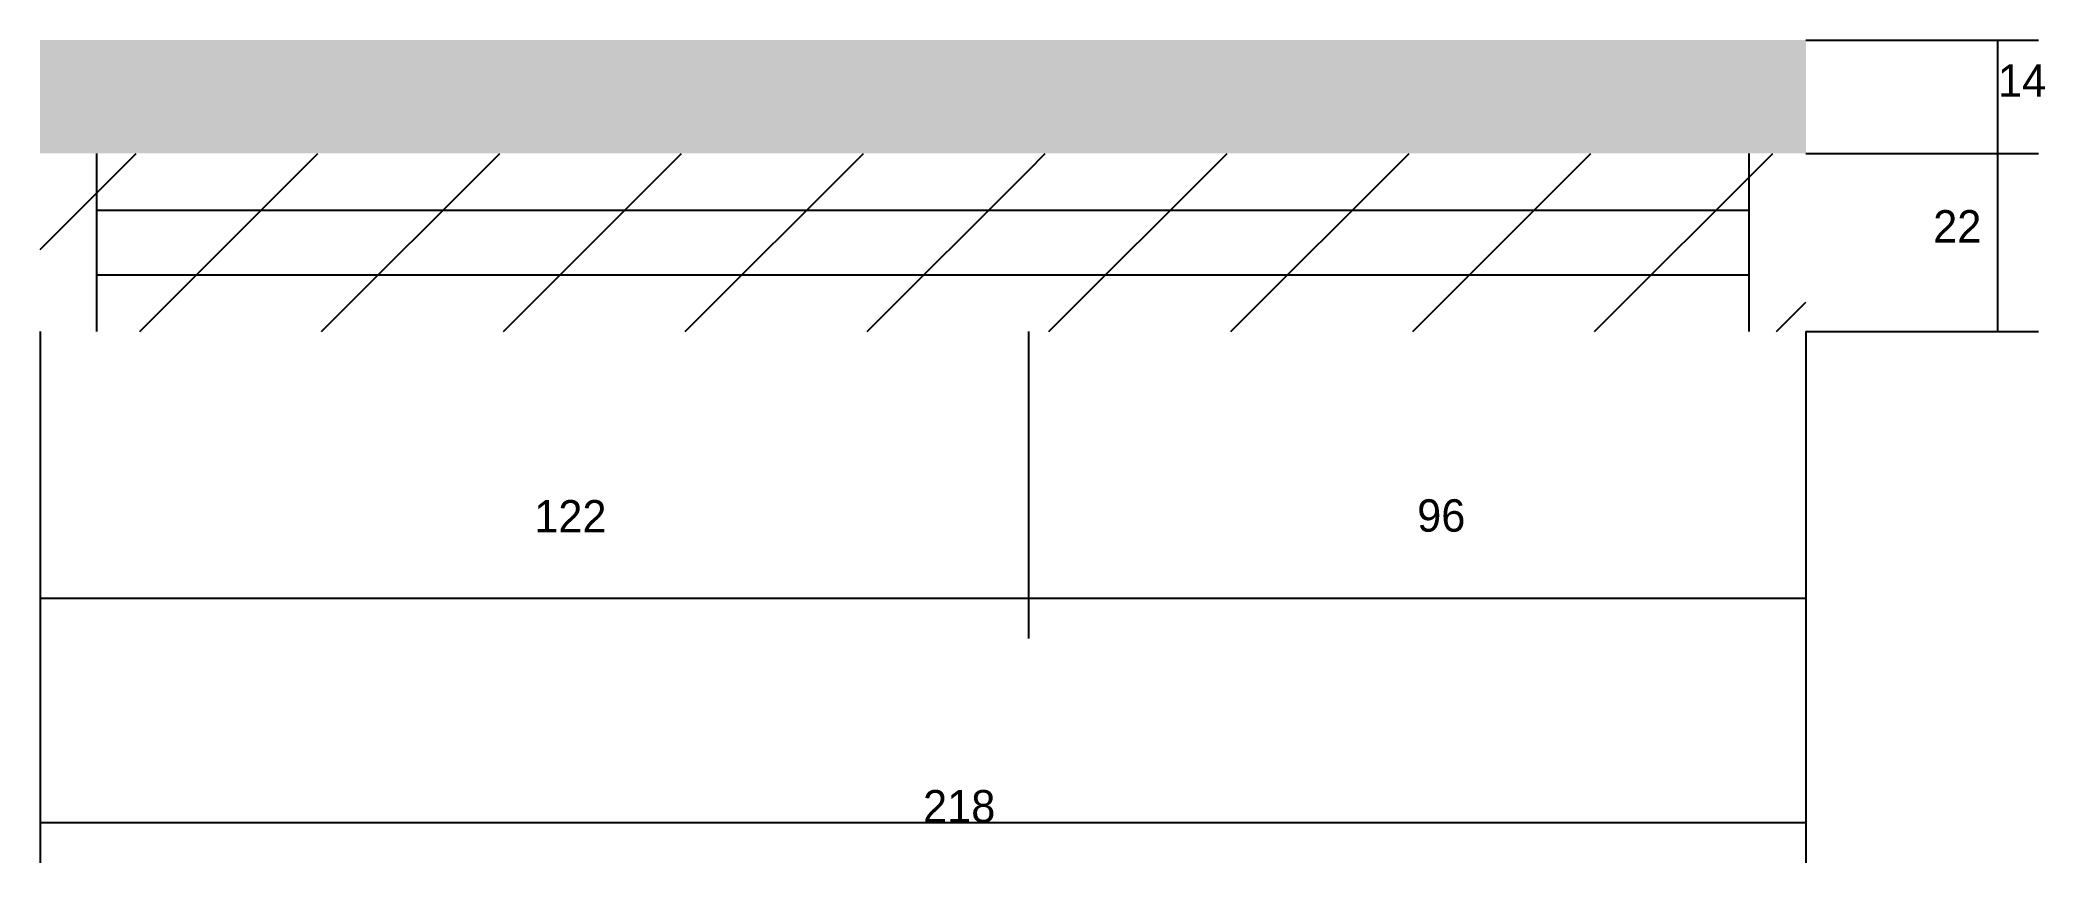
# Model space of a CAD drawing. Header units: metres. Extents: x -2848 to 21926, y -45195 to 1016.
# Drawn here: x 7677.5 to 7925, y -37681.2 to -37579.6 of the extents above; entities that cross this region are included whole.
import ezdxf

# ---------------------------------------------------------------- set-up
doc = ezdxf.new("R2010")
doc.units = ezdxf.units.M
for name, color, linetype in [('COTA', 241, 'Continuous'), ('Hachura', 253, 'Continuous'), ('SARR_2.2x7', 40, 'Continuous')]:
    doc.layers.add(name, color=color, linetype=linetype)

msp = doc.modelspace()

# ---------------------------------------------------------------- texts
at = {"layer": 'COTA'}
for s, p in [('14', (7919.2, -37586.6)), ('22', (7911.2, -37604.6)), ('96', (7847.5, -37640.3)), ('122', (7738.5, -37640.4)), ('218', (7786.5, -37676.2))]:
    msp.add_text(s, height=4, dxfattribs=at).set_placement(p)

# ---------------------------------------------------------------- hatches: boundary and pattern name
at = {"layer": 'COTA'}
h = msp.add_hatch(dxfattribs=at)
h.set_pattern_fill('AR-CONC', scale=0.03)
h.paths.add_polyline_path([(7895.5, -37593.6), (7895.5, -37579.6), (7677.5, -37579.6), (7677.5, -37593.6)])
at = {"layer": 'Hachura'}
h = msp.add_hatch(dxfattribs=at)
h.set_pattern_fill('ANSI31', scale=5)
h.paths.add_polyline_path([(7799.5, -37615.6), (7799.5, -37593.6), (7677.5, -37593.6), (7677.5, -37615.6)])
h = msp.add_hatch(dxfattribs=at)
h.set_pattern_fill('ANSI31', scale=5)
h.paths.add_polyline_path([(7895.5, -37615.6), (7895.5, -37593.6), (7799.5, -37593.6), (7799.5, -37615.6)])

# ---------------------------------------------------------------- linework, layer by layer
at = {"layer": 'COTA'}
for p, q in [((7895.5, -37579.6), (7924.2, -37579.6)), ((7919.2, -37593.6), (7919.2, -37579.6)), ((7895.5, -37593.6), (7924.2, -37593.6)), ((7895.5, -37593.6), (7924.2, -37593.6)), ((7919.2, -37615.6), (7919.2, -37593.6)), ((7677.5, -37615.6), (7677.5, -37681.2)), ((7677.5, -37615.6), (7677.5, -37653.5)), ((7799.5, -37615.6), (7799.5, -37653.5)), ((7799.5, -37615.6), (7799.5, -37653.5)), ((7895.5, -37615.6), (7895.5, -37681.2)), ((7895.5, -37615.6), (7924.2, -37615.6)), ((7895.5, -37615.6), (7895.5, -37653.5)), ((7677.5, -37648.5), (7799.5, -37648.5)), ((7799.5, -37648.5), (7895.5, -37648.5)), ((7677.5, -37676.2), (7895.5, -37676.2))]:
    msp.add_line(p, q, dxfattribs=at)
at = {"layer": 'SARR_2.2x7'}
for p, q in [((7684.5, -37615.6), (7684.5, -37593.6)), ((7888.5, -37615.6), (7888.5, -37593.6)), ((7684.5, -37600.6), (7799.5, -37600.6)), ((7799.5, -37600.6), (7888.5, -37600.6)), ((7684.5, -37608.6), (7799.5, -37608.6)), ((7799.5, -37608.6), (7888.5, -37608.6))]:
    msp.add_line(p, q, dxfattribs=at)

msp.set_redraw_order([(e.dxf.handle, doc.entitydb.next_handle()) for e in msp.query("TEXT MTEXT ATTDEF DIMENSION ARC_DIMENSION")])  # texts and dimensions are drawn at this point

doc.saveas('drawing.dxf')
